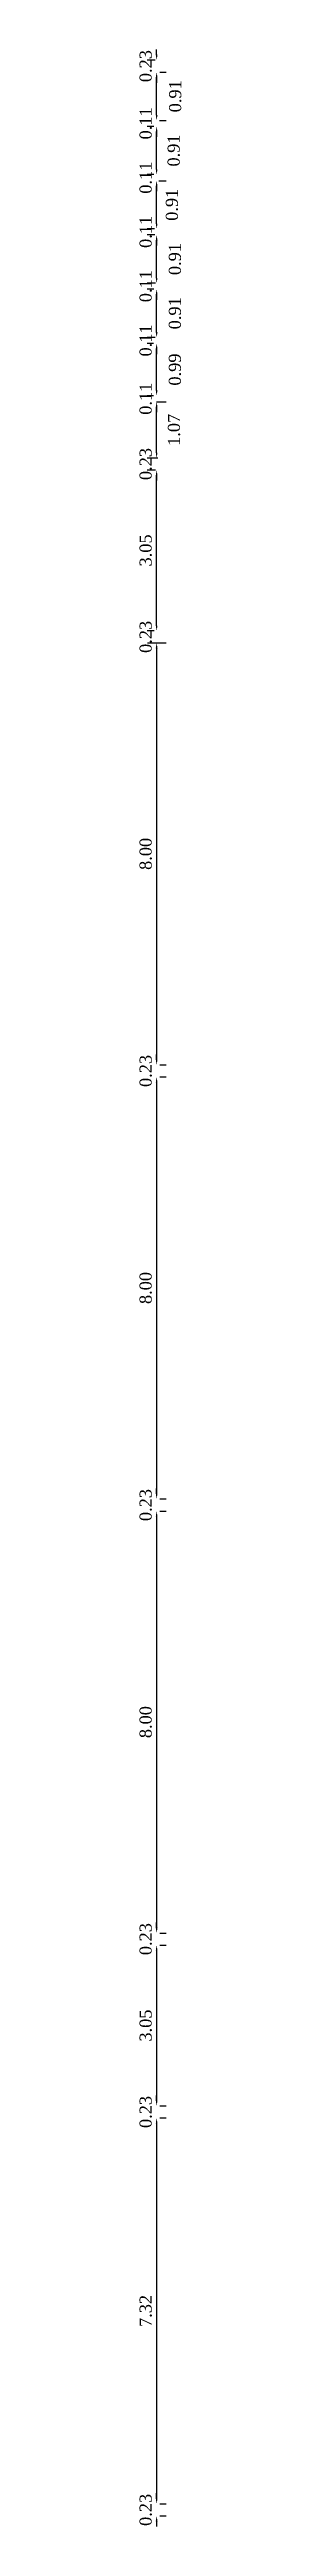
# Model space of a CAD drawing. Header units: metres. Extents: x 3616 to 3987, y 1122 to 1251.
# Drawn here: x 3870.03 to 3870.9, y 1158.42 to 1205.37 of the extents above; entities that cross this region are included whole.
import ezdxf

# ---------------------------------------------------------------- set-up
doc = ezdxf.new("R2010")
doc.units = ezdxf.units.M
doc.styles.add('ANAND', font='times.ttf')
doc.dimstyles.new('V1', dxfattribs={"dimtxt": 0.23, "dimasz": 0.1, "dimexe": 0.18, "dimexo": 0.0625, "dimgap": 0.09, "dimtad": 1, "dimzin": 0, "dimdsep": 46, "dimtxsty": 'ANAND', "dimcen": 0.09, "dimadec": 0, "dimazin": 0, "dimtfac": 1, "dimtix": 1, "dimtofl": 0, "dimtmove": 2, "dimatfit": 0, "dimfxl": 0, "dimtolj": 1, "dimtzin": 0, "dimarcsym": 0})

msp = doc.modelspace()

# ---------------------------------------------------------------- blocks, each defined once
blk = doc.blocks.new('*D168')
at = {"color": 0, "lineweight": -2}
for p, q in [((3870.342, 1194.354), (3870.211, 1194.354)), ((3870.391, 1194.454), (3870.391, 1194.554)), ((3870.219, 1194.125), (3870.571, 1194.125)), ((3870.391, 1194.025), (3870.391, 1193.925))]:
    blk.add_line(p, q, dxfattribs=at)
at = {"color": 0}
for points in [[(3870.375, 1194.454), (3870.408, 1194.454), (3870.391, 1194.354)], [(3870.375, 1194.025), (3870.408, 1194.025), (3870.391, 1194.125)]]:
    blk.add_solid(points, dxfattribs=at)
at = {"layer": 'Defpoints', "color": 0}
for p in [(3870.391, 1194.354), (3870.404, 1194.354), (3870.156, 1194.125)]:
    blk.add_point(p, dxfattribs=at)
at = {"color": 0, "insert": (3870.184, 1194.239), "char_height": 0.23, "attachment_point": 5, "rotation": 90, "style": 'ANAND'}
blk.add_mtext('\\A1;0.23', dxfattribs=at)
blk = doc.blocks.new('*D169')
at = {"color": 0, "lineweight": -2}
for p, q in [((3870.369, 1197.402), (3870.211, 1197.402)), ((3870.391, 1194.454), (3870.391, 1197.302)), ((3870.342, 1194.354), (3870.211, 1194.354))]:
    blk.add_line(p, q, dxfattribs=at)
at = {"color": 0}
for points in [[(3870.375, 1197.302), (3870.408, 1197.302), (3870.391, 1197.402)], [(3870.375, 1194.454), (3870.408, 1194.454), (3870.391, 1194.354)]]:
    blk.add_solid(points, dxfattribs=at)
at = {"layer": 'Defpoints', "color": 0}
for p in [(3870.391, 1197.402), (3870.432, 1197.402), (3870.404, 1194.354)]:
    blk.add_point(p, dxfattribs=at)
at = {"color": 0, "insert": (3870.184, 1195.878), "char_height": 0.23, "attachment_point": 5, "rotation": 90, "style": 'ANAND'}
blk.add_mtext('\\A1;3.05', dxfattribs=at)
blk = doc.blocks.new('*D170')
at = {"color": 0, "lineweight": -2}
for p, q in [((3870.411, 1197.63), (3870.211, 1197.63)), ((3870.391, 1197.73), (3870.391, 1197.83)), ((3870.369, 1197.402), (3870.211, 1197.402)), ((3870.391, 1197.302), (3870.391, 1197.202))]:
    blk.add_line(p, q, dxfattribs=at)
at = {"color": 0}
for points in [[(3870.375, 1197.73), (3870.408, 1197.73), (3870.391, 1197.63)], [(3870.375, 1197.302), (3870.408, 1197.302), (3870.391, 1197.402)]]:
    blk.add_solid(points, dxfattribs=at)
at = {"layer": 'Defpoints', "color": 0}
for p in [(3870.391, 1197.63), (3870.473, 1197.63), (3870.432, 1197.402)]:
    blk.add_point(p, dxfattribs=at)
at = {"color": 0, "insert": (3870.184, 1197.516), "char_height": 0.23, "attachment_point": 5, "rotation": 90, "style": 'ANAND'}
blk.add_mtext('\\A1;0.23', dxfattribs=at)
blk = doc.blocks.new('*D171')
at = {"color": 0, "lineweight": -2}
for p, q in [((3870.386, 1198.697), (3870.571, 1198.697)), ((3870.391, 1197.73), (3870.391, 1198.597)), ((3870.411, 1197.63), (3870.211, 1197.63))]:
    blk.add_line(p, q, dxfattribs=at)
at = {"color": 0}
for points in [[(3870.375, 1198.597), (3870.408, 1198.597), (3870.391, 1198.697)], [(3870.375, 1197.73), (3870.408, 1197.73), (3870.391, 1197.63)]]:
    blk.add_solid(points, dxfattribs=at)
at = {"layer": 'Defpoints', "color": 0}
for p in [(3870.323, 1198.697), (3870.391, 1198.697), (3870.473, 1197.63)]:
    blk.add_point(p, dxfattribs=at)
at = {"color": 0, "insert": (3870.723, 1198.164), "char_height": 0.23, "attachment_point": 5, "rotation": 90, "style": 'ANAND'}
blk.add_mtext('\\A1;1.07', dxfattribs=at)
blk = doc.blocks.new('*D172')
at = {"color": 0, "lineweight": -2}
for p, q in [((3870.391, 1198.911), (3870.391, 1199.011)), ((3870.331, 1198.811), (3870.211, 1198.811)), ((3870.386, 1198.697), (3870.571, 1198.697)), ((3870.391, 1198.597), (3870.391, 1198.497))]:
    blk.add_line(p, q, dxfattribs=at)
at = {"color": 0}
for points in [[(3870.375, 1198.911), (3870.408, 1198.911), (3870.391, 1198.811)], [(3870.375, 1198.597), (3870.408, 1198.597), (3870.391, 1198.697)]]:
    blk.add_solid(points, dxfattribs=at)
at = {"layer": 'Defpoints', "color": 0}
for p in [(3870.323, 1198.697), (3870.391, 1198.811), (3870.394, 1198.811)]:
    blk.add_point(p, dxfattribs=at)
at = {"color": 0, "insert": (3870.184, 1198.754), "char_height": 0.23, "attachment_point": 5, "rotation": 90, "style": 'ANAND'}
blk.add_mtext('\\A1;0.11', dxfattribs=at)
blk = doc.blocks.new('*D173')
at = {"color": 0, "lineweight": -2}
for p, q in [((3870.331, 1199.802), (3870.211, 1199.802)), ((3870.391, 1198.911), (3870.391, 1199.702)), ((3870.331, 1198.811), (3870.211, 1198.811))]:
    blk.add_line(p, q, dxfattribs=at)
at = {"color": 0}
for points in [[(3870.375, 1199.702), (3870.408, 1199.702), (3870.391, 1199.802)], [(3870.375, 1198.911), (3870.408, 1198.911), (3870.391, 1198.811)]]:
    blk.add_solid(points, dxfattribs=at)
at = {"layer": 'Defpoints', "color": 0}
for p in [(3870.391, 1199.802), (3870.394, 1199.802), (3870.394, 1198.811)]:
    blk.add_point(p, dxfattribs=at)
at = {"color": 0, "insert": (3870.74, 1199.307), "char_height": 0.23, "attachment_point": 5, "rotation": 90, "style": 'ANAND'}
blk.add_mtext('\\A1;0.99', dxfattribs=at)
blk = doc.blocks.new('*D174')
at = {"color": 0, "lineweight": -2}
for p, q in [((3870.366, 1199.916), (3870.211, 1199.916)), ((3870.331, 1199.802), (3870.211, 1199.802)), ((3870.391, 1200.016), (3870.391, 1200.116)), ((3870.391, 1199.702), (3870.391, 1199.602))]:
    blk.add_line(p, q, dxfattribs=at)
at = {"color": 0}
for points in [[(3870.375, 1200.016), (3870.408, 1200.016), (3870.391, 1199.916)], [(3870.375, 1199.702), (3870.408, 1199.702), (3870.391, 1199.802)]]:
    blk.add_solid(points, dxfattribs=at)
at = {"layer": 'Defpoints', "color": 0}
for p in [(3870.391, 1199.916), (3870.394, 1199.802), (3870.429, 1199.916)]:
    blk.add_point(p, dxfattribs=at)
at = {"color": 0, "insert": (3870.184, 1199.859), "char_height": 0.23, "attachment_point": 5, "rotation": 90, "style": 'ANAND'}
blk.add_mtext('\\A1;0.11', dxfattribs=at)
blk = doc.blocks.new('*D175')
at = {"color": 0, "lineweight": -2}
for p, q in [((3870.339, 1200.831), (3870.211, 1200.831)), ((3870.391, 1200.016), (3870.391, 1200.731)), ((3870.366, 1199.916), (3870.211, 1199.916))]:
    blk.add_line(p, q, dxfattribs=at)
at = {"color": 0}
for points in [[(3870.375, 1200.731), (3870.408, 1200.731), (3870.391, 1200.831)], [(3870.375, 1200.016), (3870.408, 1200.016), (3870.391, 1199.916)]]:
    blk.add_solid(points, dxfattribs=at)
at = {"layer": 'Defpoints', "color": 0}
for p in [(3870.391, 1200.831), (3870.401, 1200.831), (3870.429, 1199.916)]:
    blk.add_point(p, dxfattribs=at)
at = {"color": 0, "insert": (3870.74, 1200.374), "char_height": 0.23, "attachment_point": 5, "rotation": 90, "style": 'ANAND'}
blk.add_mtext('\\A1;0.91', dxfattribs=at)
blk = doc.blocks.new('*D176')
at = {"color": 0, "lineweight": -2}
for p, q in [((3870.372, 1200.945), (3870.211, 1200.945)), ((3870.339, 1200.831), (3870.211, 1200.831)), ((3870.391, 1201.045), (3870.391, 1201.145)), ((3870.391, 1200.731), (3870.391, 1200.631))]:
    blk.add_line(p, q, dxfattribs=at)
at = {"color": 0}
for points in [[(3870.375, 1201.045), (3870.408, 1201.045), (3870.391, 1200.945)], [(3870.375, 1200.731), (3870.408, 1200.731), (3870.391, 1200.831)]]:
    blk.add_solid(points, dxfattribs=at)
at = {"layer": 'Defpoints', "color": 0}
for p in [(3870.391, 1200.945), (3870.401, 1200.831), (3870.435, 1200.945)]:
    blk.add_point(p, dxfattribs=at)
at = {"color": 0, "insert": (3870.184, 1200.888), "char_height": 0.23, "attachment_point": 5, "rotation": 90, "style": 'ANAND'}
blk.add_mtext('\\A1;0.11', dxfattribs=at)
blk = doc.blocks.new('*D177')
at = {"color": 0, "lineweight": -2}
for p, q in [((3870.355, 1201.859), (3870.211, 1201.859)), ((3870.391, 1201.045), (3870.391, 1201.759)), ((3870.372, 1200.945), (3870.211, 1200.945))]:
    blk.add_line(p, q, dxfattribs=at)
at = {"color": 0}
for points in [[(3870.375, 1201.759), (3870.408, 1201.759), (3870.391, 1201.859)], [(3870.375, 1201.045), (3870.408, 1201.045), (3870.391, 1200.945)]]:
    blk.add_solid(points, dxfattribs=at)
at = {"layer": 'Defpoints', "color": 0}
for p in [(3870.391, 1201.859), (3870.418, 1201.859), (3870.435, 1200.945)]:
    blk.add_point(p, dxfattribs=at)
at = {"color": 0, "insert": (3870.74, 1201.402), "char_height": 0.23, "attachment_point": 5, "rotation": 90, "style": 'ANAND'}
blk.add_mtext('\\A1;0.91', dxfattribs=at)
blk = doc.blocks.new('*D178')
at = {"color": 0, "lineweight": -2}
for p, q in [((3870.391, 1202.074), (3870.391, 1202.174)), ((3870.35, 1201.974), (3870.211, 1201.974)), ((3870.355, 1201.859), (3870.211, 1201.859)), ((3870.391, 1201.759), (3870.391, 1201.659))]:
    blk.add_line(p, q, dxfattribs=at)
at = {"color": 0}
for points in [[(3870.375, 1202.074), (3870.408, 1202.074), (3870.391, 1201.974)], [(3870.375, 1201.759), (3870.408, 1201.759), (3870.391, 1201.859)]]:
    blk.add_solid(points, dxfattribs=at)
at = {"layer": 'Defpoints', "color": 0}
for p in [(3870.391, 1201.974), (3870.412, 1201.974), (3870.418, 1201.859)]:
    blk.add_point(p, dxfattribs=at)
at = {"color": 0, "insert": (3870.184, 1201.917), "char_height": 0.23, "attachment_point": 5, "rotation": 90, "style": 'ANAND'}
blk.add_mtext('\\A1;0.11', dxfattribs=at)
blk = doc.blocks.new('*D179')
at = {"color": 0, "lineweight": -2}
for p, q in [((3870.391, 1202.074), (3870.391, 1202.788)), ((3870.43, 1202.888), (3870.571, 1202.888)), ((3870.35, 1201.974), (3870.211, 1201.974))]:
    blk.add_line(p, q, dxfattribs=at)
at = {"color": 0}
for points in [[(3870.375, 1202.788), (3870.408, 1202.788), (3870.391, 1202.888)], [(3870.375, 1202.074), (3870.408, 1202.074), (3870.391, 1201.974)]]:
    blk.add_solid(points, dxfattribs=at)
at = {"layer": 'Defpoints', "color": 0}
for p in [(3870.368, 1202.888), (3870.391, 1202.888), (3870.412, 1201.974)]:
    blk.add_point(p, dxfattribs=at)
at = {"color": 0, "insert": (3870.683, 1202.431), "char_height": 0.23, "attachment_point": 5, "rotation": 90, "style": 'ANAND'}
blk.add_mtext('\\A1;0.91', dxfattribs=at)
blk = doc.blocks.new('*D180')
at = {"color": 0, "lineweight": -2}
for p, q in [((3870.391, 1203.102), (3870.391, 1203.202)), ((3870.339, 1203.002), (3870.211, 1203.002)), ((3870.391, 1202.788), (3870.391, 1202.688)), ((3870.43, 1202.888), (3870.571, 1202.888))]:
    blk.add_line(p, q, dxfattribs=at)
at = {"color": 0}
for points in [[(3870.375, 1203.102), (3870.408, 1203.102), (3870.391, 1203.002)], [(3870.375, 1202.788), (3870.408, 1202.788), (3870.391, 1202.888)]]:
    blk.add_solid(points, dxfattribs=at)
at = {"layer": 'Defpoints', "color": 0}
for p in [(3870.368, 1202.888), (3870.391, 1203.002), (3870.401, 1203.002)]:
    blk.add_point(p, dxfattribs=at)
at = {"color": 0, "insert": (3870.184, 1202.945), "char_height": 0.23, "attachment_point": 5, "rotation": 90, "style": 'ANAND'}
blk.add_mtext('\\A1;0.11', dxfattribs=at)
blk = doc.blocks.new('*D181')
at = {"color": 0, "lineweight": -2}
for p, q in [((3870.339, 1203.917), (3870.211, 1203.917)), ((3870.391, 1203.102), (3870.391, 1203.817)), ((3870.339, 1203.002), (3870.211, 1203.002))]:
    blk.add_line(p, q, dxfattribs=at)
at = {"color": 0}
for points in [[(3870.375, 1203.817), (3870.408, 1203.817), (3870.391, 1203.917)], [(3870.375, 1203.102), (3870.408, 1203.102), (3870.391, 1203.002)]]:
    blk.add_solid(points, dxfattribs=at)
at = {"layer": 'Defpoints', "color": 0}
for p in [(3870.391, 1203.917), (3870.401, 1203.917), (3870.401, 1203.002)]:
    blk.add_point(p, dxfattribs=at)
at = {"color": 0, "insert": (3870.717, 1203.46), "char_height": 0.23, "attachment_point": 5, "rotation": 90, "style": 'ANAND'}
blk.add_mtext('\\A1;0.91', dxfattribs=at)
blk = doc.blocks.new('*D182')
at = {"color": 0, "lineweight": -2}
for p, q in [((3870.391, 1204.131), (3870.391, 1204.231)), ((3870.447, 1204.031), (3870.571, 1204.031)), ((3870.339, 1203.917), (3870.211, 1203.917)), ((3870.391, 1203.817), (3870.391, 1203.717))]:
    blk.add_line(p, q, dxfattribs=at)
at = {"color": 0}
for points in [[(3870.375, 1204.131), (3870.408, 1204.131), (3870.391, 1204.031)], [(3870.375, 1203.817), (3870.408, 1203.817), (3870.391, 1203.917)]]:
    blk.add_solid(points, dxfattribs=at)
at = {"layer": 'Defpoints', "color": 0}
for p in [(3870.385, 1204.031), (3870.391, 1204.031), (3870.401, 1203.917)]:
    blk.add_point(p, dxfattribs=at)
at = {"color": 0, "insert": (3870.184, 1203.974), "char_height": 0.23, "attachment_point": 5, "rotation": 90, "style": 'ANAND'}
blk.add_mtext('\\A1;0.11', dxfattribs=at)
blk = doc.blocks.new('*D183')
at = {"color": 0, "lineweight": -2}
for p, q in [((3870.391, 1204.131), (3870.391, 1204.846)), ((3870.451, 1204.946), (3870.571, 1204.946)), ((3870.447, 1204.031), (3870.571, 1204.031))]:
    blk.add_line(p, q, dxfattribs=at)
at = {"color": 0}
for points in [[(3870.375, 1204.846), (3870.408, 1204.846), (3870.391, 1204.946)], [(3870.375, 1204.131), (3870.408, 1204.131), (3870.391, 1204.031)]]:
    blk.add_solid(points, dxfattribs=at)
at = {"layer": 'Defpoints', "color": 0}
for p in [(3870.388, 1204.946), (3870.391, 1204.946), (3870.385, 1204.031)]:
    blk.add_point(p, dxfattribs=at)
at = {"color": 0, "insert": (3870.746, 1204.488), "char_height": 0.23, "attachment_point": 5, "rotation": 90, "style": 'ANAND'}
blk.add_mtext('\\A1;0.91', dxfattribs=at)
blk = doc.blocks.new('*D184')
at = {"color": 0, "lineweight": -2}
for p, q in [((3870.362, 1205.174), (3870.211, 1205.174)), ((3870.391, 1205.274), (3870.391, 1205.374)), ((3870.391, 1204.846), (3870.391, 1204.746)), ((3870.451, 1204.946), (3870.571, 1204.946))]:
    blk.add_line(p, q, dxfattribs=at)
at = {"color": 0}
for points in [[(3870.375, 1205.274), (3870.408, 1205.274), (3870.391, 1205.174)], [(3870.375, 1204.846), (3870.408, 1204.846), (3870.391, 1204.946)]]:
    blk.add_solid(points, dxfattribs=at)
at = {"layer": 'Defpoints', "color": 0}
for p in [(3870.391, 1205.174), (3870.424, 1205.174), (3870.388, 1204.946)]:
    blk.add_point(p, dxfattribs=at)
at = {"color": 0, "insert": (3870.184, 1205.06), "char_height": 0.23, "attachment_point": 5, "rotation": 90, "style": 'ANAND'}
blk.add_mtext('\\A1;0.23', dxfattribs=at)
blk = doc.blocks.new('*D186')
at = {"color": 0, "lineweight": -2}
for p, q in [((3870.391, 1194.025), (3870.391, 1186.224)), ((3870.454, 1194.125), (3870.571, 1194.125)), ((3870.454, 1186.124), (3870.571, 1186.124))]:
    blk.add_line(p, q, dxfattribs=at)
at = {"color": 0}
for points in [[(3870.375, 1194.025), (3870.408, 1194.025), (3870.391, 1194.125)], [(3870.375, 1186.224), (3870.408, 1186.224), (3870.391, 1186.124)]]:
    blk.add_solid(points, dxfattribs=at)
at = {"layer": 'Defpoints', "color": 0}
for p in [(3870.391, 1194.125), (3870.391, 1186.124), (3870.391, 1186.124)]:
    blk.add_point(p, dxfattribs=at)
at = {"color": 0, "insert": (3870.184, 1190.125), "char_height": 0.23, "attachment_point": 5, "rotation": 90, "style": 'ANAND'}
blk.add_mtext('\\A1;8.00', dxfattribs=at)
blk = doc.blocks.new('*D187')
at = {"color": 0, "lineweight": -2}
for p, q in [((3870.391, 1186.224), (3870.391, 1186.324)), ((3870.391, 1185.796), (3870.391, 1185.696)), ((3870.454, 1186.124), (3870.571, 1186.124)), ((3870.454, 1185.896), (3870.571, 1185.896))]:
    blk.add_line(p, q, dxfattribs=at)
at = {"color": 0}
for points in [[(3870.375, 1186.224), (3870.408, 1186.224), (3870.391, 1186.124)], [(3870.375, 1185.796), (3870.408, 1185.796), (3870.391, 1185.896)]]:
    blk.add_solid(points, dxfattribs=at)
at = {"layer": 'Defpoints', "color": 0}
for p in [(3870.391, 1186.124), (3870.391, 1185.896), (3870.391, 1185.896)]:
    blk.add_point(p, dxfattribs=at)
at = {"color": 0, "insert": (3870.184, 1186.01), "char_height": 0.23, "attachment_point": 5, "rotation": 90, "style": 'ANAND'}
blk.add_mtext('\\A1;0.23', dxfattribs=at)
blk = doc.blocks.new('*D188')
at = {"color": 0, "lineweight": -2}
for p, q in [((3870.391, 1185.796), (3870.391, 1177.995)), ((3870.454, 1185.896), (3870.571, 1185.896)), ((3870.454, 1177.895), (3870.571, 1177.895))]:
    blk.add_line(p, q, dxfattribs=at)
at = {"color": 0}
for points in [[(3870.375, 1185.796), (3870.408, 1185.796), (3870.391, 1185.896)], [(3870.375, 1177.995), (3870.408, 1177.995), (3870.391, 1177.895)]]:
    blk.add_solid(points, dxfattribs=at)
at = {"layer": 'Defpoints', "color": 0}
for p in [(3870.391, 1185.896), (3870.391, 1177.895), (3870.391, 1177.895)]:
    blk.add_point(p, dxfattribs=at)
at = {"color": 0, "insert": (3870.184, 1181.895), "char_height": 0.23, "attachment_point": 5, "rotation": 90, "style": 'ANAND'}
blk.add_mtext('\\A1;8.00', dxfattribs=at)
blk = doc.blocks.new('*D189')
at = {"color": 0, "lineweight": -2}
for p, q in [((3870.391, 1177.995), (3870.391, 1178.095)), ((3870.454, 1177.895), (3870.571, 1177.895)), ((3870.391, 1177.566), (3870.391, 1177.466)), ((3870.454, 1177.666), (3870.571, 1177.666))]:
    blk.add_line(p, q, dxfattribs=at)
at = {"color": 0}
for points in [[(3870.375, 1177.995), (3870.408, 1177.995), (3870.391, 1177.895)], [(3870.375, 1177.566), (3870.408, 1177.566), (3870.391, 1177.666)]]:
    blk.add_solid(points, dxfattribs=at)
at = {"layer": 'Defpoints', "color": 0}
for p in [(3870.391, 1177.895), (3870.391, 1177.666), (3870.391, 1177.666)]:
    blk.add_point(p, dxfattribs=at)
at = {"color": 0, "insert": (3870.184, 1177.78), "char_height": 0.23, "attachment_point": 5, "rotation": 90, "style": 'ANAND'}
blk.add_mtext('\\A1;0.23', dxfattribs=at)
blk = doc.blocks.new('*D190')
at = {"color": 0, "lineweight": -2}
for p, q in [((3870.391, 1177.566), (3870.391, 1169.765)), ((3870.454, 1177.666), (3870.571, 1177.666)), ((3870.454, 1169.665), (3870.571, 1169.665))]:
    blk.add_line(p, q, dxfattribs=at)
at = {"color": 0}
for points in [[(3870.375, 1177.566), (3870.408, 1177.566), (3870.391, 1177.666)], [(3870.375, 1169.765), (3870.408, 1169.765), (3870.391, 1169.665)]]:
    blk.add_solid(points, dxfattribs=at)
at = {"layer": 'Defpoints', "color": 0}
for p in [(3870.391, 1177.666), (3870.391, 1169.665), (3870.391, 1169.665)]:
    blk.add_point(p, dxfattribs=at)
at = {"color": 0, "insert": (3870.184, 1173.665), "char_height": 0.23, "attachment_point": 5, "rotation": 90, "style": 'ANAND'}
blk.add_mtext('\\A1;8.00', dxfattribs=at)
blk = doc.blocks.new('*D191')
at = {"color": 0, "lineweight": -2}
for p, q in [((3870.391, 1169.765), (3870.391, 1169.865)), ((3870.391, 1169.336), (3870.391, 1169.236)), ((3870.454, 1169.665), (3870.571, 1169.665)), ((3870.454, 1169.436), (3870.571, 1169.436))]:
    blk.add_line(p, q, dxfattribs=at)
at = {"color": 0}
for points in [[(3870.375, 1169.765), (3870.408, 1169.765), (3870.391, 1169.665)], [(3870.375, 1169.336), (3870.408, 1169.336), (3870.391, 1169.436)]]:
    blk.add_solid(points, dxfattribs=at)
at = {"layer": 'Defpoints', "color": 0}
for p in [(3870.391, 1169.665), (3870.391, 1169.436), (3870.391, 1169.436)]:
    blk.add_point(p, dxfattribs=at)
at = {"color": 0, "insert": (3870.184, 1169.551), "char_height": 0.23, "attachment_point": 5, "rotation": 90, "style": 'ANAND'}
blk.add_mtext('\\A1;0.23', dxfattribs=at)
blk = doc.blocks.new('*D192')
at = {"color": 0, "lineweight": -2}
for p, q in [((3870.391, 1169.336), (3870.391, 1166.488)), ((3870.454, 1169.436), (3870.571, 1169.436)), ((3870.454, 1166.388), (3870.571, 1166.388))]:
    blk.add_line(p, q, dxfattribs=at)
at = {"color": 0}
for points in [[(3870.375, 1169.336), (3870.408, 1169.336), (3870.391, 1169.436)], [(3870.375, 1166.488), (3870.408, 1166.488), (3870.391, 1166.388)]]:
    blk.add_solid(points, dxfattribs=at)
at = {"layer": 'Defpoints', "color": 0}
for p in [(3870.391, 1169.436), (3870.391, 1166.388), (3870.391, 1166.388)]:
    blk.add_point(p, dxfattribs=at)
at = {"color": 0, "insert": (3870.184, 1167.912), "char_height": 0.23, "attachment_point": 5, "rotation": 90, "style": 'ANAND'}
blk.add_mtext('\\A1;3.05', dxfattribs=at)
blk = doc.blocks.new('*D193')
at = {"color": 0, "lineweight": -2}
for p, q in [((3870.391, 1166.488), (3870.391, 1166.588)), ((3870.391, 1166.06), (3870.391, 1165.96)), ((3870.454, 1166.388), (3870.571, 1166.388)), ((3870.454, 1166.16), (3870.571, 1166.16))]:
    blk.add_line(p, q, dxfattribs=at)
at = {"color": 0}
for points in [[(3870.375, 1166.488), (3870.408, 1166.488), (3870.391, 1166.388)], [(3870.375, 1166.06), (3870.408, 1166.06), (3870.391, 1166.16)]]:
    blk.add_solid(points, dxfattribs=at)
at = {"layer": 'Defpoints', "color": 0}
for p in [(3870.391, 1166.388), (3870.391, 1166.16), (3870.391, 1166.16)]:
    blk.add_point(p, dxfattribs=at)
at = {"color": 0, "insert": (3870.184, 1166.274), "char_height": 0.23, "attachment_point": 5, "rotation": 90, "style": 'ANAND'}
blk.add_mtext('\\A1;0.23', dxfattribs=at)
blk = doc.blocks.new('*D194')
at = {"color": 0, "lineweight": -2}
for p, q in [((3870.391, 1166.06), (3870.391, 1158.945)), ((3870.454, 1166.16), (3870.571, 1166.16)), ((3870.454, 1158.845), (3870.571, 1158.845))]:
    blk.add_line(p, q, dxfattribs=at)
at = {"color": 0}
for points in [[(3870.375, 1166.06), (3870.408, 1166.06), (3870.391, 1166.16)], [(3870.375, 1158.945), (3870.408, 1158.945), (3870.391, 1158.845)]]:
    blk.add_solid(points, dxfattribs=at)
at = {"layer": 'Defpoints', "color": 0}
for p in [(3870.391, 1166.16), (3870.391, 1158.845), (3870.391, 1158.845)]:
    blk.add_point(p, dxfattribs=at)
at = {"color": 0, "insert": (3870.184, 1162.502), "char_height": 0.23, "attachment_point": 5, "rotation": 90, "style": 'ANAND'}
blk.add_mtext('\\A1;7.32', dxfattribs=at)
blk = doc.blocks.new('*D195')
at = {"color": 0, "lineweight": -2}
for p, q in [((3870.391, 1158.945), (3870.391, 1159.045)), ((3870.391, 1158.516), (3870.391, 1158.416)), ((3870.454, 1158.845), (3870.571, 1158.845)), ((3870.454, 1158.616), (3870.571, 1158.616))]:
    blk.add_line(p, q, dxfattribs=at)
at = {"color": 0}
for points in [[(3870.375, 1158.945), (3870.408, 1158.945), (3870.391, 1158.845)], [(3870.375, 1158.516), (3870.408, 1158.516), (3870.391, 1158.616)]]:
    blk.add_solid(points, dxfattribs=at)
at = {"layer": 'Defpoints', "color": 0}
for p in [(3870.391, 1158.845), (3870.391, 1158.616), (3870.391, 1158.616)]:
    blk.add_point(p, dxfattribs=at)
at = {"color": 0, "insert": (3870.184, 1158.73), "char_height": 0.23, "attachment_point": 5, "rotation": 90, "style": 'ANAND'}
blk.add_mtext('\\A1;0.23', dxfattribs=at)

# ---------------------------------------------------------------- dimensions: what is measured, and where the dimension line sits
for base, p1, p2, picture, middle in [((3870.39138, 1205.17411, -0.0324), (3870.38829, 1204.94551, -0.0324), (3870.42407, 1205.17411, -0.0324), '*D184', (3870.18406, 1205.05981, -0.0324)), ((3870.39138, 1204.03111, -0.0324), (3870.40127, 1203.91681, -0.0324), (3870.38461, 1204.03111, -0.0324), '*D182', (3870.18406, 1203.97396, -0.0324)), ((3870.39138, 1203.00241, -0.0324), (3870.3679, 1202.88811, -0.0324), (3870.40122, 1203.00241, -0.0324), '*D180', (3870.18406, 1202.94526, -0.0324)), ((3870.39138, 1201.97371, -0.0324), (3870.41786, 1201.85941, -0.0324), (3870.4123, 1201.97371, -0.0324), '*D178', (3870.18406, 1201.91656, -0.0324)), ((3870.39138, 1200.94501, -0.0324), (3870.4012, 1200.83071, -0.0324), (3870.43452, 1200.94501, -0.0324), '*D176', (3870.18406, 1200.88786, -0.0324)), ((3870.39138, 1199.91631, -0.0324), (3870.39364, 1199.80201, -0.0324), (3870.42885, 1199.91631, -0.0324), '*D174', (3870.18406, 1199.85916, -0.0324)), ((3870.39138, 1198.81141, -0.0324), (3870.32323, 1198.69711, -0.0324), (3870.39364, 1198.81141, -0.0324), '*D172', (3870.18406, 1198.75426, -0.0324)), ((3870.39138, 1197.63031, -0.0324), (3870.4316, 1197.40171, -0.0324), (3870.47326, 1197.63031, -0.0324), '*D170', (3870.18406, 1197.51601, -0.0324)), ((3870.39138, 1197.40171, -0.0324), (3870.4042, 1194.35371, -0.0324), (3870.4316, 1197.40171, -0.0324), '*D169', (3870.18406, 1195.87771, -0.0324)), ((3870.39138, 1194.35371, -0.0324), (3870.15623, 1194.12511, -0.0324), (3870.4042, 1194.35371, -0.0324), '*D168', (3870.18406, 1194.23941, -0.0324)), ((3870.39138, 1186.12411, -0.0324), (3870.39138, 1194.12511, -0.0324), (3870.39138, 1186.12411, -0.0324), '*D186', (3870.18406, 1190.12461, -0.0324)), ((3870.39138, 1185.89551, -0.0324), (3870.39138, 1186.12411, -0.0324), (3870.39138, 1185.89551, -0.0324), '*D187', (3870.18406, 1186.00981, -0.0324)), ((3870.39138, 1177.89451, -0.0324), (3870.39138, 1185.89551, -0.0324), (3870.39138, 1177.89451, -0.0324), '*D188', (3870.18406, 1181.89501, -0.0324)), ((3870.39138, 1177.66591, -0.0324), (3870.39138, 1177.89451, -0.0324), (3870.39138, 1177.66591, -0.0324), '*D189', (3870.18406, 1177.78021, -0.0324)), ((3870.39138, 1169.66491, -0.0324), (3870.39138, 1177.66591, -0.0324), (3870.39138, 1169.66491, -0.0324), '*D190', (3870.18406, 1173.66541, -0.0324)), ((3870.39138, 1169.43631, -0.0324), (3870.39138, 1169.66491, -0.0324), (3870.39138, 1169.43631, -0.0324), '*D191', (3870.18406, 1169.55061, -0.0324)), ((3870.39138, 1166.38831, -0.0324), (3870.39138, 1169.43631, -0.0324), (3870.39138, 1166.38831, -0.0324), '*D192', (3870.18406, 1167.91231, -0.0324)), ((3870.39138, 1166.15971, -0.0324), (3870.39138, 1166.38831, -0.0324), (3870.39138, 1166.15971, -0.0324), '*D193', (3870.18406, 1166.27401, -0.0324)), ((3870.39138, 1158.84451, -0.0324), (3870.39138, 1166.15971, -0.0324), (3870.39138, 1158.84451, -0.0324), '*D194', (3870.18406, 1162.50211, -0.0324)), ((3870.39138, 1158.61591, -0.0324), (3870.39138, 1158.84451, -0.0324), (3870.39138, 1158.61591, -0.0324), '*D195', (3870.18406, 1158.73021, -0.0324))]:
    dim = msp.add_linear_dim(base=base, p1=p1, p2=p2, angle=90, dimstyle='V1')
    dim.commit()
    dim.dimension.update_dxf_attribs({"geometry": picture, "text_midpoint": middle})
for base, p1, p2, picture, middle in [((3870.39138, 1204.94551, -0.0324), (3870.38461, 1204.03111, -0.0324), (3870.38829, 1204.94551, -0.0324), '*D183', (3870.74563, 1204.48831, -0.0324)), ((3870.39138, 1203.91681, -0.0324), (3870.40122, 1203.00241, -0.0324), (3870.40127, 1203.91681, -0.0324), '*D181', (3870.71714, 1203.45961, -0.0324)), ((3870.39138, 1202.88811, -0.0324), (3870.4123, 1201.97371, -0.0324), (3870.3679, 1202.88811, -0.0324), '*D179', (3870.68295, 1202.43091, -0.0324)), ((3870.39138, 1201.85941, -0.0324), (3870.43452, 1200.94501, -0.0324), (3870.41786, 1201.85941, -0.0324), '*D177', (3870.73989, 1201.40221, -0.0324)), ((3870.39138, 1200.83071, -0.0324), (3870.42885, 1199.91631, -0.0324), (3870.4012, 1200.83071, -0.0324), '*D175', (3870.73989, 1200.37351, -0.0324)), ((3870.39138, 1199.80201, -0.0324), (3870.39364, 1198.81141, -0.0324), (3870.39364, 1199.80201, -0.0324), '*D173', (3870.73998, 1199.30671, -0.0324)), ((3870.39138, 1198.69711, -0.0324), (3870.47326, 1197.63031, -0.0324), (3870.32323, 1198.69711, -0.0324), '*D171', (3870.7229, 1198.16371, -0.0324))]:
    dim = msp.add_linear_dim(base=base, p1=p1, p2=p2, angle=90, dimstyle='V1')
    dim.commit()
    dim.dimension.update_dxf_attribs({"geometry": picture, "text_midpoint": middle, "dimtype": 160})

doc.saveas('drawing.dxf')
